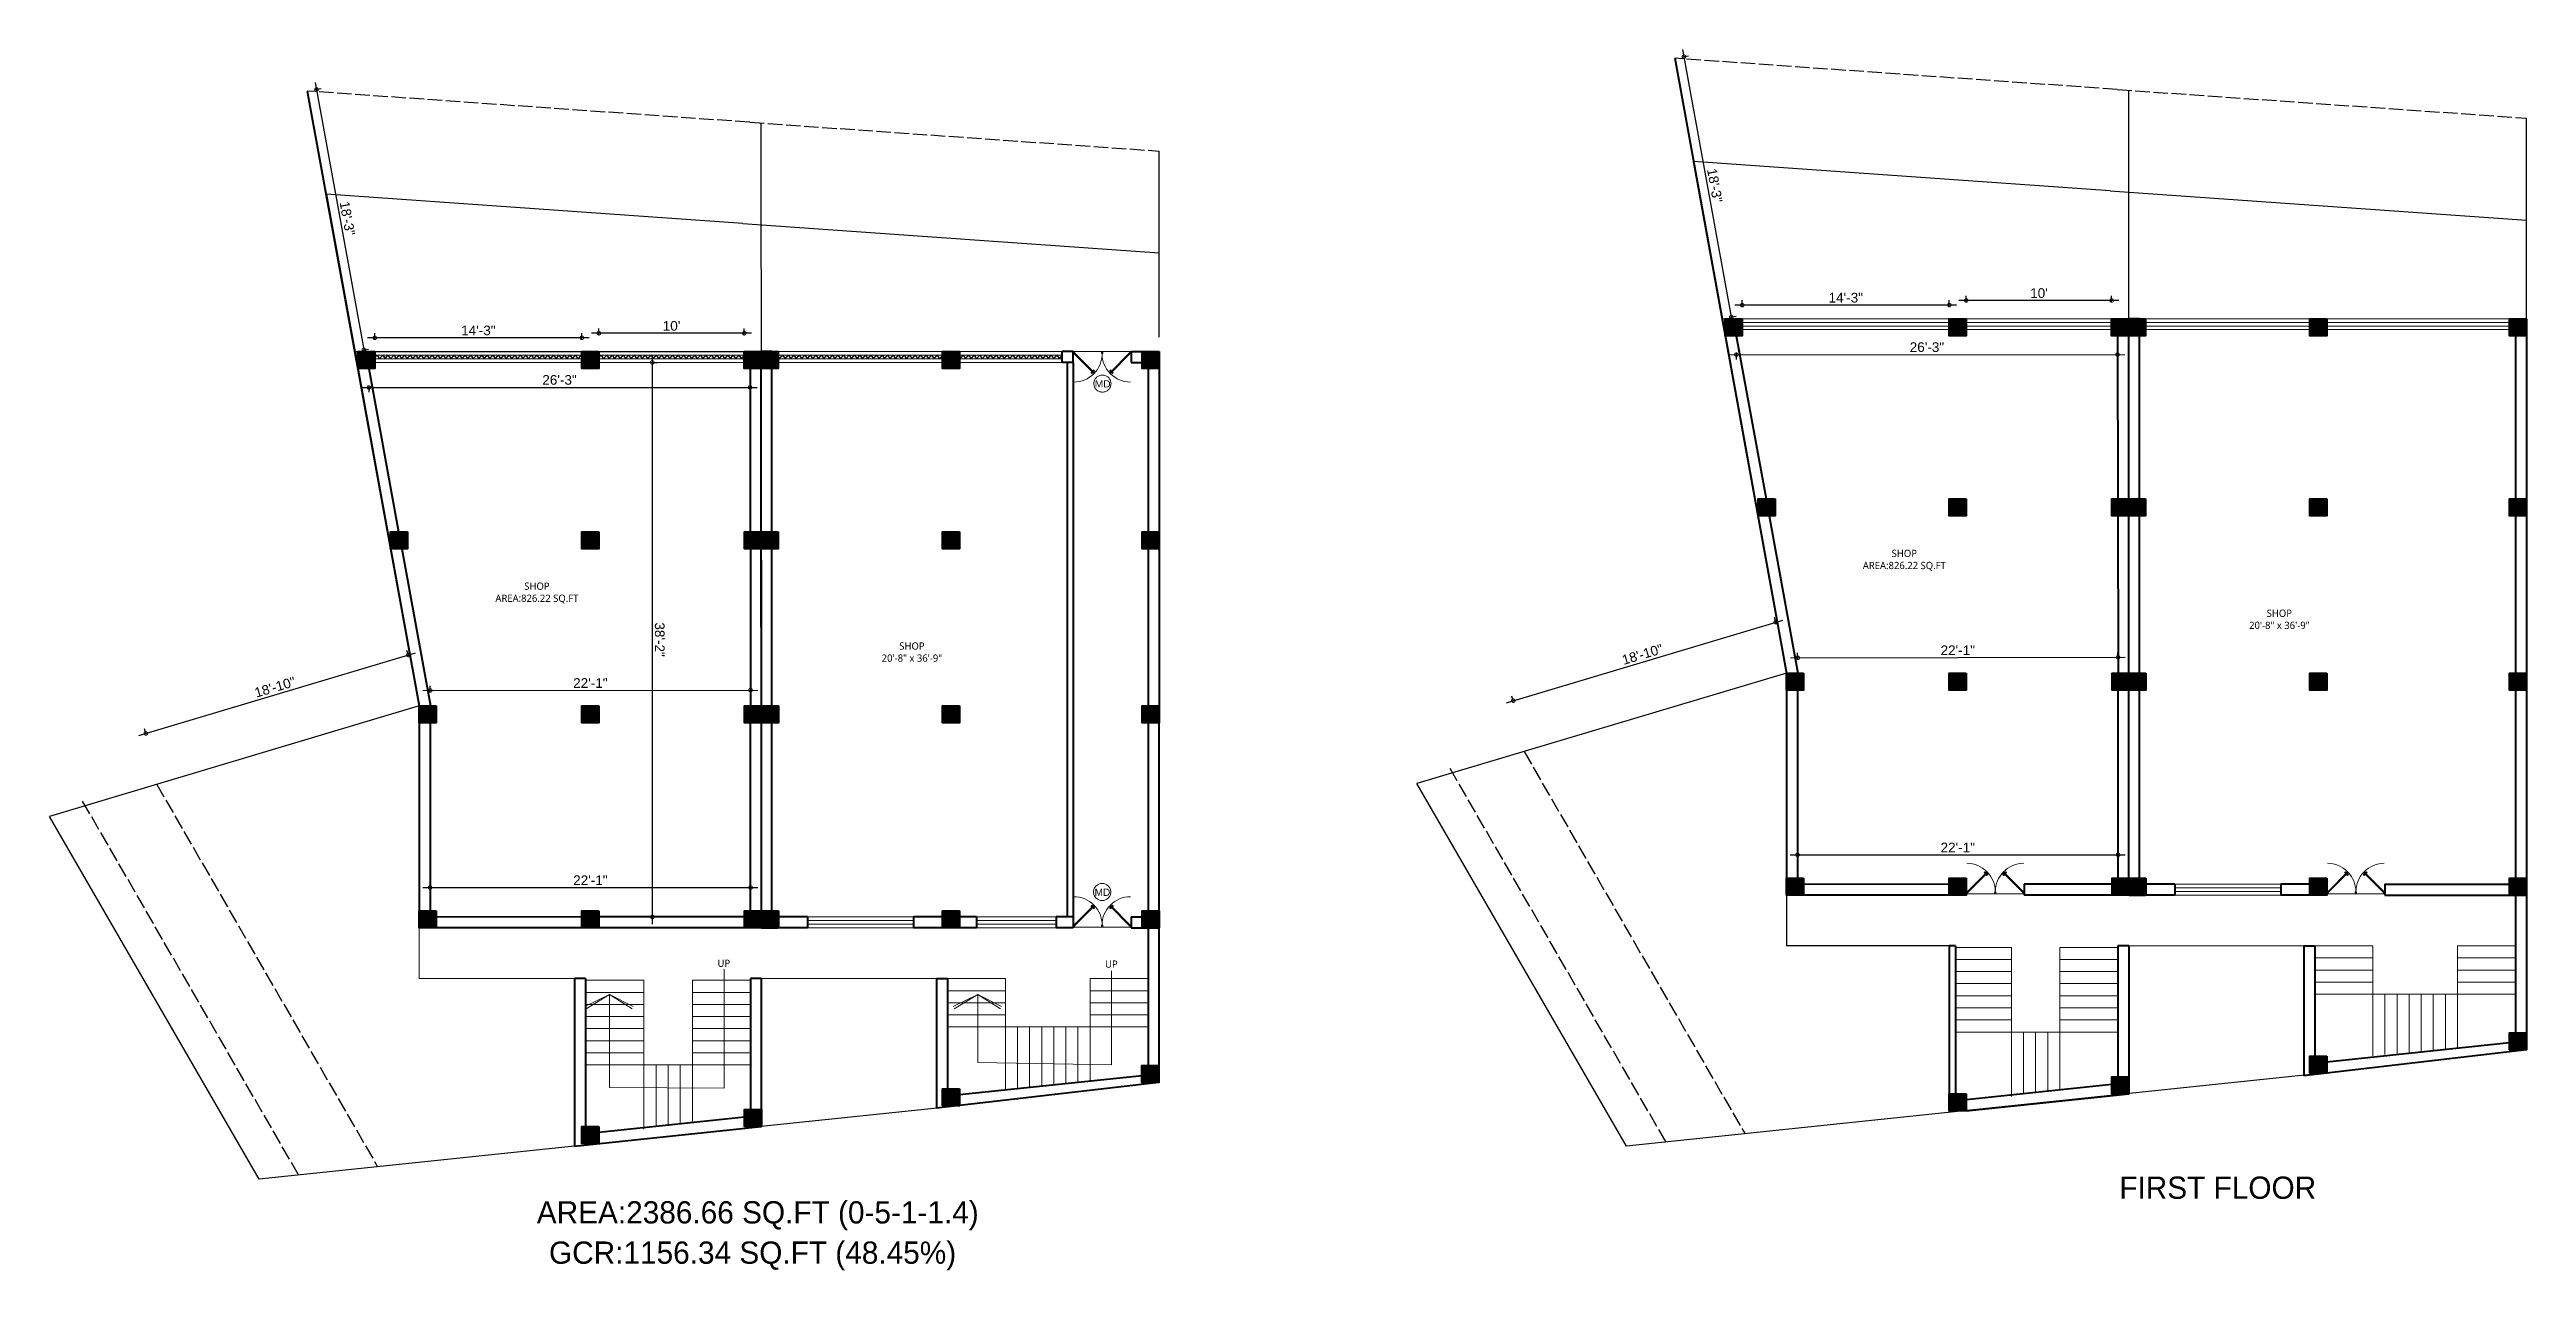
# Model space of a CAD drawing. Header units: inches. Extents: x -71 to 2682309, y -3332 to 801571.
# Drawn here: x 2647552 to 2649600, y 795595 to 796604 of the extents above; entities that cross this region are included whole.
import ezdxf

# ---------------------------------------------------------------- set-up
doc = ezdxf.new("R2010")
doc.units = ezdxf.units.IN
doc.header["$MEASUREMENT"] = 0
doc.header["$PDMODE"] = 99
for name, pattern in [('ACAD_ISO02W100', [15, 12, -3]), ('ACAD_ISO10W100', [18, 12, -3, 0, -3]), ('SOLID', [0])]:
    doc.linetypes.add(name, pattern=pattern)
for name, color, linetype, lineweight in [('CONC. OUTLINE RA', 150, 'Continuous', 40), ('ele 4', 114, 'Continuous', 9), ('elev 2', 20, 'Continuous', 25), ('HATCH RA', 8, 'Continuous', 9), ('PUERTAS', 7, 'Continuous', 13), ('stair EA', 132, 'Continuous', 5), ('STAIR PLAN AND ELEV RA', 124, 'Continuous', 20), ('TEXT RA', 254, 'Continuous', 20), ('TEXTURE EA', 8, 'ACAD_ISO10W100', 9), ('wall EA', 24, 'Continuous', 40), ('WALL RA', 42, 'Continuous', 50), ('Win EA', 114, 'Continuous', 5)]:
    doc.layers.add(name, color=color, linetype=linetype, lineweight=lineweight)
for name, color, linetype in [('HACTH', 7, 'Continuous'), ('lettring', 7, 'Continuous'), ('S-DIM', 7, 'Continuous'), ('text EA', 7, 'Continuous')]:
    doc.layers.add(name, color=color, linetype=linetype)
doc.styles.add('EAPL', font='arial.ttf', dxfattribs={"height": 8})
doc.styles.add('RA 50 new', font='GOTHIC.TTF', dxfattribs={"height": 100})
doc.styles.get("Standard").update_dxf_attribs({"font": 'arial.ttf'})
doc.dimstyles.new('EA Copy of 1-8', dxfattribs={"dimtxt": 8, "dimasz": 6, "dimexe": 4, "dimexo": 6, "dimgap": 2, "dimtad": 1, "dimdec": 0, "dimzin": 0, "dimdsep": 46, "dimlunit": 3, "dimtxsty": 'EAPL', "dimblk": 'DOTSMALL', "dimcen": -0.09, "dimdle": 6, "dimclrd": 256, "dimclre": 256, "dimclrt": 256, "dimadec": 0, "dimazin": 0, "dimtfac": 8, "dimtdec": 0, "dimtix": 1, "dimtmove": 0, "dimatfit": 3, "dimldrblk": 'OPEN30', "dimfxl": 1, "dimfxlon": 1, "dimtolj": 1, "dimtzin": 0, "dimlwd": -1, "dimlwe": -1, "dimarcsym": 0})

msp = doc.modelspace()

# ---------------------------------------------------------------- texts
at = {"layer": 'text EA', "char_height": 6, "attachment_point": 2}
for s, insert, width in [('MD', (2648422.6, 796330.7), 11.17), ('{\\fTrebuchet MS|b0|i0|c0|p34;SHOP\\PAREA:826.22 SQ.FT}', (2649085.3, 796190.5), 87.916), ('{\\fTrebuchet MS|b0|i0|c0|p34;SHOP\\PAREA:826.22 SQ.FT}', (2647954.9, 796163.4), 87.916), ('{\\fTrebuchet MS|b0|i0|c0|p34;SHOP\\P20\'-8" x 36\'-9"}', (2649395.3, 796141), 87.916), ('{\\fTrebuchet MS|b0|i0|c0|p34;SHOP\\P20\'-8" x 36\'-9"}', (2648264.9, 796113.9), 87.916), ('MD', (2648422.4, 795910.3), 11.17), ('{\\fTrebuchet MS|b0|i0|c0|p34;UP}', (2648109.4, 795851.6), 68.293), ('{\\fTrebuchet MS|b0|i0|c0|p34;UP}', (2648429.8, 795850.9), 68.293)]:
    msp.add_mtext(s, dxfattribs=dict(at, insert=insert, width=width))
at = {"layer": 'TEXT RA', "char_height": 18.41, "attachment_point": 1, "style": 'RA 50 new'}
for s, width, insert in [('FIRST FLOOR ', 347.778, (2649263, 795672.2)), ('AREA:2386.66 SQ.FT (0-5-1-1.4)', 372.503, (2647954.8, 795651.8)), ('GCR:1156.34 SQ.FT (48.45%)', 347.778, (2647964.9, 795618.5))]:
    msp.add_mtext_dynamic_manual_height_columns(s, width=width, gutter_width=0.523, heights=[0], dxfattribs=dict(at, insert=insert))

# ---------------------------------------------------------------- blocks, each defined once
blk = doc.blocks.new('COLUMN')
at = {"layer": 'HACTH', "lineweight": 30, "transparency": 33554541}
h = blk.add_hatch(color=256, dxfattribs=at)
h.dxf.hatch_style = 1
h.paths.add_polyline_path([(2659104.2, 784576.4), (2659090.2, 784576.4), (2659090.2, 784562.4), (2659104.2, 784562.4)])
at = {"layer": 'CONC. OUTLINE RA'}
blk.add_lwpolyline([(2659090.2, 784576.4), (2659104.2, 784576.4), (2659104.2, 784562.4), (2659090.2, 784562.4)], close=True, dxfattribs=at)
blk = doc.blocks.new('3ft')
at = {"layer": 'PUERTAS', "color": 6}
for p, q in [((0, 2.4), (0, 0)), ((0.7, 2.4), (0, 2.4)), ((1.6, 0), (0, 0)), ((0.7, 1.5), (0.7, 2.4)), ((0.8, 1.5), (0.7, 1.5)), ((0.8, 1.5), (0.8, 2.4)), ((0.8, 1.2), (0.8, 1.5)), ((1.6, 1.2), (0.8, 1.2)), ((1.6, 1.8), (0.9, 2.5)), ((1, 2.5), (25.2, 26.7)), ((1.6, 1.9), (1, 2.5)), ((1.6, 1.9), (1.6, 1.8)), ((1.8, 1.6), (1.6, 1.8)), ((1.6, 0), (1.6, 1.2)), ((26, 25.9), (1.8, 1.6)), ((26, 25.9), (25.2, 26.7)), ((34.4, 0), (34.4, 1.2)), ((34.4, 1.2), (35.2, 1.2)), ((34.4, 0), (36, 0)), ((35.2, 1.2), (35.2, 2.4)), ((35.2, 2.4), (36, 2.4)), ((36, 0), (36, 2.4))]:
    blk.add_line(p, q, dxfattribs=at)
at = {"layer": 'PUERTAS', "color": 8}
for p, q in [((0, 0), (36, 0)), ((22.6, 24.9), (21.6, 25.7)), ((22.6, 25), (21.7, 25.7)), ((22.7, 25.1), (21.8, 25.9)), ((22.1, 26.3), (22, 26.1)), ((22.9, 25.2), (22, 26.1)), ((22.1, 26.3), (22.3, 26.4)), ((22.3, 26.4), (22.3, 26.4)), ((23.2, 25.5), (22.3, 26.4)), ((23.3, 25.7), (22.5, 26.6)), ((23.5, 25.8), (22.7, 26.8)), ((23.4, 25.8), (22.7, 26.7)), ((22.7, 24.3), (23, 24.8)), ((23, 25), (22.8, 25.1)), ((23, 25), (22.9, 25.2)), ((23, 25), (22.9, 25.1)), ((22.9, 24.5), (23.1, 24.9)), ((23.1, 25.1), (23, 25.2)), ((23.1, 24.8), (23.2, 25)), ((23.3, 25.3), (23.2, 25.4)), ((23.4, 25.4), (23.3, 25.6)), ((23.4, 25.4), (23.3, 25.5)), ((23.4, 25.4), (23.3, 25.5)), ((23.3, 24.9), (23.3, 25.1)), ((23.5, 25.1), (23.3, 25.1)), ((23.6, 25.3), (23.4, 25.2)), ((23.9, 25.5), (23.5, 25.3)), ((24.1, 25.7), (23.6, 25.4)), ((23.6, 23.4), (24.1, 23.7)), ((23.8, 23.6), (24.2, 23.8)), ((24.1, 23.8), (24.3, 23.9)), ((24.2, 24), (24.4, 24)), ((24.2, 23.3), (25, 22.3)), ((24.3, 23.7), (24.4, 23.6)), ((24.3, 23.7), (24.5, 23.6)), ((24.3, 23.6), (24.4, 23.5)), ((24.3, 23.3), (25.1, 22.4)), ((24.4, 24.2), (24.4, 24)), ((24.4, 23.8), (24.5, 23.7)), ((24.4, 23.4), (25.2, 22.5)), ((24.6, 24.3), (24.5, 24.1)), ((24.5, 23.6), (25.4, 22.7)), ((24.8, 24.6), (24.6, 24.2)), ((24.6, 24), (24.7, 23.9)), ((25, 24.8), (24.7, 24.3)), ((24.7, 24.1), (24.8, 23.9)), ((24.7, 24.1), (24.8, 24)), ((24.8, 24.1), (24.9, 24)), ((24.8, 23.8), (25.7, 23)), ((25, 24), (25.9, 23.2)), ((25.1, 24.2), (26.1, 23.4)), ((25.1, 24.1), (26, 23.3)), ((25.6, 22.8), (25.4, 22.7)), ((25.6, 22.8), (25.7, 23)), ((25.7, 23), (25.7, 23))]:
    blk.add_line(p, q, dxfattribs=at)
at = {"layer": 'PUERTAS', "color": 1}
for p, q in [((21.7, 25.8), (22.1, 26.3)), ((21.7, 25.7), (22.2, 26.2)), ((21.7, 25.8), (21.7, 25.8)), ((22.5, 25), (21.7, 25.6)), ((22.6, 26.7), (22.1, 26.3)), ((22.7, 26.7), (22.2, 26.2)), ((22.6, 26.7), (22.6, 26.7)), ((22.6, 25), (23, 25.4)), ((22.6, 24.3), (22.9, 24.7)), ((22.6, 24.1), (22.6, 24.1)), ((22.7, 25.1), (22.7, 25.1)), ((23.4, 25.9), (22.8, 26.7)), ((22.8, 25.1), (23.1, 25.3)), ((22.9, 25), (22.8, 25.1)), ((22.9, 24.9), (23.2, 25.2)), ((22.9, 24.8), (22.9, 24.8)), ((22.9, 24.7), (22.9, 24.7)), ((23.4, 25.8), (23, 25.4)), ((23.3, 25.6), (23.1, 25.3)), ((23.5, 25.5), (23.2, 25.2)), ((23.3, 25.7), (23.3, 25.7)), ((23.4, 25.5), (23.3, 25.6)), ((23.4, 23.3), (23.4, 23.3)), ((23.6, 25.5), (23.6, 25.5)), ((23.6, 23.3), (24, 23.6)), ((24.1, 25.8), (23.7, 25.5)), ((23.7, 25.5), (23.7, 25.5)), ((24, 23.6), (24, 23.6)), ((24.1, 23.6), (24.1, 23.6)), ((24.3, 25.8), (24.3, 25.8)), ((24.3, 23.6), (24.5, 23.9)), ((24.3, 23.3), (24.7, 23.7)), ((24.3, 23.6), (24.4, 23.5)), ((24.3, 23.2), (24.9, 22.4)), ((24.4, 23.5), (24.6, 23.8)), ((24.4, 23.4), (24.4, 23.4)), ((24.8, 24.1), (24.5, 23.9)), ((24.9, 24), (24.6, 23.8)), ((25.1, 24.1), (24.7, 23.7)), ((25.1, 24.8), (24.8, 24.4)), ((24.8, 24.4), (24.8, 24.4)), ((24.8, 24.3), (24.8, 24.3)), ((24.8, 24.1), (24.9, 24)), ((25, 24), (25, 24)), ((25, 22.4), (25.5, 22.9)), ((25.1, 25), (25.1, 25)), ((25.1, 22.4), (25.6, 22.8)), ((25.1, 22.4), (25.1, 22.4)), ((25.2, 24.1), (26, 23.5)), ((26, 23.4), (25.5, 22.9)), ((26, 23.3), (25.6, 22.8)), ((26, 23.3), (26, 23.3))]:
    blk.add_line(p, q, dxfattribs=at)
at = {"layer": 'PUERTAS', "color": 2}
for p, q in [((22, 26.1), (22, 26.1)), ((25.4, 22.7), (25.4, 22.7))]:
    blk.add_line(p, q, dxfattribs=at)
at = {"layer": 'PUERTAS', "color": 6}
for radius in [0.155, 0.0752]:
    blk.add_circle((0.8, 2.6), radius, dxfattribs=at)
blk.add_arc((0.8, 2.6), 34.4, 359.7285, 90.0333, dxfattribs=at)
at = {"layer": 'PUERTAS', "color": 1}
for centre, start, end in [((22.5, 25), 231.0764, 315), ((22.7, 24.2), 135, 225), ((22.7, 26.7), 38.9236, 135), ((22.8, 25.1), 225, 315), ((23, 24.9), 135, 219.7428), ((22.9, 24.8), 315, 39.7428), ((23.3, 25.6), 315, 45), ((23.4, 25.9), 315, 38.9236), ((23.5, 23.4), 225, 315), ((23.5, 25.4), 50.2572, 135), ((23.6, 25.5), 230.2572, 315), ((24.1, 23.6), 50.2572, 135), ((24.2, 25.7), 45, 135), ((24.2, 23.7), 230.2572, 315), ((24.3, 23.2), 135, 218.9236), ((24.4, 23.5), 135, 225), ((24.8, 24.3), 135, 219.7428), ((24.7, 24.2), 315, 39.7428), ((24.9, 24), 45, 135), ((25, 22.4), 218.9236, 315), ((25, 24.9), 315, 45), ((25.2, 24.1), 51.0764, 135), ((26, 23.4), 315, 51.0764)]:
    blk.add_arc(centre, 0.08, start, end, dxfattribs=at)
blk = doc.blocks.new('*U327')
at = {"color": 3, "xscale": -1}
blk.add_blockref('3ft', (42, 0), dxfattribs=at)
blk = doc.blocks.new('_DotSmall')
at = {"color": 0, "linetype": 'ByBlock', "const_width": 0.5}
blk.add_lwpolyline([(-0.0625, 0, 1), (0.0625, 0, 1)], format="xyb", close=True, dxfattribs=at)
blk = doc.blocks.new('*D692')
at = {"layer": 'Defpoints', "color": 0, "transparency": 16777216}
for p in [(2647848.6, 796103.5), (2647857.6, 796073.4), (2647640.6, 796008.5)]:
    blk.add_point(p, dxfattribs=at)
at = {"layer": 'lettring', "transparency": 16777216}
for p, q in [((2647848.9, 796102.5), (2647847.5, 796107.3)), ((2647625.9, 796036.8), (2647854.4, 796105.2)), ((2647631.9, 796037.6), (2647630.5, 796042.4))]:
    blk.add_line(p, q, dxfattribs=at)
at = {"layer": 'lettring', "transparency": 16777216, "xscale": 6, "yscale": 6, "zscale": 6}
for p, rotation in [((2647848.6, 796103.5), 16.65869540198809), ((2647631.6, 796038.6), 196.6586954019881)]:
    blk.add_blockref('_DotSmall', p, dxfattribs=dict(at, rotation=rotation))
at = {"layer": 'lettring', "transparency": 16777216, "insert": (2647738.4, 796076.9), "char_height": 8, "attachment_point": 5, "rotation": 16.6587, "style": 'EAPL'}
blk.add_mtext('\\A1;18\'-10"', dxfattribs=at)
blk = doc.blocks.new('_Open30')
at = {"color": 0, "linetype": 'ByBlock', "lineweight": -2}
for p, q in [((-1, 0.27), (0, 0)), ((0, 0), (-1, -0.27)), ((0, 0), (-1, 0))]:
    blk.add_line(p, q, dxfattribs=at)
blk = doc.blocks.new('*D690')
at = {"layer": 'Defpoints', "color": 0, "transparency": 16777216}
for p in [(2648006.1, 796369.5), (2648006.1, 796354.4), (2648126.3, 796354.4)]:
    blk.add_point(p, dxfattribs=at)
at = {"layer": 'lettring', "transparency": 16777216}
for p, q in [((2648006.1, 796368.5), (2648006.1, 796373.5)), ((2648126.3, 796368.5), (2648126.3, 796373.5)), ((2648132.3, 796369.5), (2648000.1, 796369.5))]:
    blk.add_line(p, q, dxfattribs=at)
at = {"layer": 'lettring', "transparency": 16777216, "xscale": 6, "yscale": 6, "zscale": 6}
for p, rotation in [((2648006.1, 796369.5), 180.0035266557146), ((2648126.3, 796369.5), 0.003526655714578552)]:
    blk.add_blockref('_DotSmall', p, dxfattribs=dict(at, rotation=rotation))
at = {"layer": 'lettring', "transparency": 16777216, "insert": (2648066.2, 796375.6), "char_height": 8, "attachment_point": 5, "rotation": 0.0035, "style": 'EAPL'}
blk.add_mtext("\\A1;10'", dxfattribs=at)
blk = doc.blocks.new('*D691')
at = {"transparency": 16777216}
for p, q in [((2647998.1, 796365.7), (2647814.9, 796365.7)), ((2647820.9, 796364.7), (2647820.9, 796369.7)), ((2647992.1, 796364.7), (2647992.1, 796369.7))]:
    blk.add_line(p, q, dxfattribs=at)
at = {"layer": 'Defpoints', "color": 0, "transparency": 16777216}
for p in [(2647820.9, 796365.7), (2647820.9, 796354.4), (2647992.1, 796354.4)]:
    blk.add_point(p, dxfattribs=at)
at = {"transparency": 16777216, "xscale": 6, "yscale": 6, "zscale": 6}
for p, rotation in [((2647820.9, 796365.7), 179.9978990133593), ((2647992.1, 796365.7), 359.9978990133593)]:
    blk.add_blockref('_DotSmall', p, dxfattribs=dict(at, rotation=rotation))
at = {"lineweight": 30, "transparency": 16777216, "insert": (2647906.5, 796371.8), "char_height": 8, "attachment_point": 5, "rotation": 359.9979, "style": 'EAPL'}
blk.add_mtext('\\A1;14\'-3"', dxfattribs=at)
blk = doc.blocks.new('*D693')
at = {"layer": 'Defpoints', "color": 0, "transparency": 16777216}
for p in [(2647765.1, 796569.8), (2647804.3, 796354.4), (2647811.8, 796355.8)]:
    blk.add_point(p, dxfattribs=at)
at = {"layer": 'S-DIM', "transparency": 16777216}
for p, q in [((2647771.6, 796577), (2647812.9, 796349.9)), ((2647771.7, 796571), (2647776.6, 796571.9)), ((2647810.8, 796355.6), (2647815.8, 796356.5))]:
    blk.add_line(p, q, dxfattribs=at)
at = {"layer": 'S-DIM', "transparency": 16777216, "xscale": 6, "yscale": 6, "zscale": 6}
for p, rotation in [((2647772.7, 796571.1), 100.3105406463716), ((2647811.8, 796355.8), 280.3105406463716)]:
    blk.add_blockref('_DotSmall', p, dxfattribs=dict(at, rotation=rotation))
at = {"layer": 'S-DIM', "transparency": 16777216, "insert": (2647798.2, 796464.5), "char_height": 8, "attachment_point": 5, "rotation": 280.3105, "style": 'EAPL'}
blk.add_mtext('\\A1;18\'-3"', dxfattribs=at)
blk = doc.blocks.new('*D694')
at = {"layer": 'Defpoints', "color": 0, "transparency": 16777216}
for p in [(2648131.5, 796074.5), (2647866.8, 796061.4), (2648131.6, 796061.8)]:
    blk.add_point(p, dxfattribs=at)
at = {"layer": 'S-DIM', "transparency": 16777216}
for p, q in [((2647860.7, 796074.1), (2648137.5, 796074.5)), ((2647866.7, 796073.1), (2647866.7, 796078.1)), ((2648131.5, 796073.5), (2648131.5, 796078.5))]:
    blk.add_line(p, q, dxfattribs=at)
at = {"layer": 'S-DIM', "transparency": 16777216, "xscale": 6, "yscale": 6, "zscale": 6}
for p, rotation in [((2647866.7, 796074.1), 180.09063635246), ((2648131.5, 796074.5), 0.090636352459989)]:
    blk.add_blockref('_DotSmall', p, dxfattribs=dict(at, rotation=rotation))
at = {"layer": 'S-DIM', "transparency": 16777216, "insert": (2647999.1, 796080.3), "char_height": 8, "attachment_point": 5, "rotation": 0.0906, "style": 'EAPL'}
blk.add_mtext('\\A1;22\'-1"', dxfattribs=at)
blk = doc.blocks.new('*D695')
at = {"layer": 'Defpoints', "color": 0, "transparency": 16777216}
for p in [(2647816, 796340.3), (2648131.1, 796340.4), (2648131.1, 796324.8)]:
    blk.add_point(p, dxfattribs=at)
at = {"layer": 'S-DIM', "transparency": 16777216}
for p, q in [((2647810, 796324.7), (2648137.1, 796324.8)), ((2647816, 796325.7), (2647816, 796320.7)), ((2648131.1, 796325.8), (2648131.1, 796320.8))]:
    blk.add_line(p, q, dxfattribs=at)
at = {"layer": 'S-DIM', "transparency": 16777216, "xscale": 6, "yscale": 6, "zscale": 6}
for p, rotation in [((2647816, 796324.7), 180.0229430223252), ((2648131.1, 796324.8), 0.02294302232514754)]:
    blk.add_blockref('_DotSmall', p, dxfattribs=dict(at, rotation=rotation))
at = {"layer": 'S-DIM', "transparency": 16777216, "insert": (2647973.6, 796330.9), "char_height": 8, "attachment_point": 5, "rotation": 0.0229, "style": 'EAPL'}
blk.add_mtext('\\A1;26\'-3"', dxfattribs=at)
blk = doc.blocks.new('*D689')
at = {"layer": 'Defpoints', "color": 0, "transparency": 16777216}
for p in [(2648131.6, 795911.2), (2647866.6, 795891.9), (2648131.6, 795891.9)]:
    blk.add_point(p, dxfattribs=at)
at = {"layer": 'S-DIM', "transparency": 16777216}
for p, q in [((2647860.6, 795911.2), (2648137.6, 795911.2)), ((2647866.6, 795910.2), (2647866.6, 795915.2)), ((2648131.6, 795910.2), (2648131.6, 795915.2))]:
    blk.add_line(p, q, dxfattribs=at)
at = {"layer": 'S-DIM', "transparency": 16777216, "xscale": 6, "yscale": 6, "zscale": 6, "rotation": 180}
blk.add_blockref('_DotSmall', (2647866.6, 795911.2), dxfattribs=at)
at = {"layer": 'S-DIM', "transparency": 16777216, "xscale": 6, "yscale": 6, "zscale": 6}
blk.add_blockref('_DotSmall', (2648131.6, 795911.2), dxfattribs=at)
at = {"layer": 'S-DIM', "transparency": 16777216, "insert": (2647999.1, 795917.2), "char_height": 8, "attachment_point": 5, "style": 'EAPL'}
blk.add_mtext('\\A1;22\'-1"', dxfattribs=at)
blk = doc.blocks.new('*D696')
at = {"layer": 'Defpoints', "color": 0, "transparency": 16777216}
for p in [(2648006.1, 796345.4), (2648006.1, 795886.9), (2648050.3, 795886.9)]:
    blk.add_point(p, dxfattribs=at)
at = {"layer": 'S-DIM', "transparency": 16777216}
for p, q in [((2648049.3, 796345.4), (2648054.3, 796345.4)), ((2648050.3, 796351.4), (2648050.3, 795880.9)), ((2648049.3, 795886.9), (2648054.3, 795886.9))]:
    blk.add_line(p, q, dxfattribs=at)
at = {"layer": 'S-DIM', "transparency": 16777216, "xscale": 6, "yscale": 6, "zscale": 6}
for p, rotation in [((2648050.3, 796345.4), 90.00139359748304), ((2648050.3, 795886.9), 270.0013935974831)]:
    blk.add_blockref('_DotSmall', p, dxfattribs=dict(at, rotation=rotation))
at = {"layer": 'S-DIM', "transparency": 16777216, "insert": (2648056.4, 796116.2), "char_height": 8, "attachment_point": 5, "rotation": 270.0014, "style": 'EAPL'}
blk.add_mtext('\\A1;38\'-2"', dxfattribs=at)
blk = doc.blocks.new('*D700')
at = {"layer": 'Defpoints', "color": 0, "transparency": 16777216}
for p in [(2648979, 796130.6), (2648988, 796100.5), (2648771, 796035.6)]:
    blk.add_point(p, dxfattribs=at)
at = {"layer": 'lettring', "transparency": 16777216}
for p, q in [((2648756.3, 796063.9), (2648984.8, 796132.3)), ((2648979.3, 796129.6), (2648977.9, 796134.4)), ((2648762.3, 796064.7), (2648760.9, 796069.5))]:
    blk.add_line(p, q, dxfattribs=at)
at = {"layer": 'lettring', "transparency": 16777216, "xscale": 6, "yscale": 6, "zscale": 6}
for p, rotation in [((2648979, 796130.6), 16.65869540198809), ((2648762, 796065.7), 196.6586954019881)]:
    blk.add_blockref('_DotSmall', p, dxfattribs=dict(at, rotation=rotation))
at = {"layer": 'lettring', "transparency": 16777216, "insert": (2648868.8, 796104), "char_height": 8, "attachment_point": 5, "rotation": 16.6587, "style": 'EAPL'}
blk.add_mtext('\\A1;18\'-10"', dxfattribs=at)
blk = doc.blocks.new('*D698')
at = {"layer": 'Defpoints', "color": 0, "transparency": 16777216}
for p in [(2649136.5, 796396.6), (2649136.5, 796381.5), (2649256.7, 796381.5)]:
    blk.add_point(p, dxfattribs=at)
at = {"layer": 'lettring', "transparency": 16777216}
for p, q in [((2649262.7, 796396.6), (2649130.5, 796396.6)), ((2649136.5, 796395.6), (2649136.5, 796400.6)), ((2649256.7, 796395.6), (2649256.7, 796400.6))]:
    blk.add_line(p, q, dxfattribs=at)
at = {"layer": 'lettring', "transparency": 16777216, "xscale": 6, "yscale": 6, "zscale": 6}
for p, rotation in [((2649136.5, 796396.6), 180.0035266557146), ((2649256.7, 796396.6), 0.003526655714578552)]:
    blk.add_blockref('_DotSmall', p, dxfattribs=dict(at, rotation=rotation))
at = {"layer": 'lettring', "transparency": 16777216, "insert": (2649196.6, 796402.7), "char_height": 8, "attachment_point": 5, "rotation": 0.0035, "style": 'EAPL'}
blk.add_mtext("\\A1;10'", dxfattribs=at)
blk = doc.blocks.new('*D699')
at = {"transparency": 16777216}
for p, q in [((2648951.3, 796391.8), (2648951.3, 796396.8)), ((2649122.5, 796391.8), (2649122.5, 796396.8)), ((2649128.5, 796392.8), (2648945.3, 796392.8))]:
    blk.add_line(p, q, dxfattribs=at)
at = {"layer": 'Defpoints', "color": 0, "transparency": 16777216}
for p in [(2648951.3, 796392.8), (2648951.3, 796381.5), (2649122.5, 796381.5)]:
    blk.add_point(p, dxfattribs=at)
at = {"transparency": 16777216, "xscale": 6, "yscale": 6, "zscale": 6}
for p, rotation in [((2648951.3, 796392.8), 179.9978990133593), ((2649122.5, 796392.8), 359.9978990133593)]:
    blk.add_blockref('_DotSmall', p, dxfattribs=dict(at, rotation=rotation))
at = {"lineweight": 30, "transparency": 16777216, "insert": (2649036.9, 796398.9), "char_height": 8, "attachment_point": 5, "rotation": 359.9979, "style": 'EAPL'}
blk.add_mtext('\\A1;14\'-3"', dxfattribs=at)
blk = doc.blocks.new('*D701')
at = {"layer": 'Defpoints', "color": 0, "transparency": 16777216}
for p in [(2648895.5, 796596.9), (2648934.7, 796381.5), (2648942.2, 796382.9)]:
    blk.add_point(p, dxfattribs=at)
at = {"layer": 'S-DIM', "transparency": 16777216}
for p, q in [((2648902, 796604.1), (2648943.3, 796377)), ((2648902.1, 796598.1), (2648907, 796599)), ((2648941.3, 796382.7), (2648946.2, 796383.6))]:
    blk.add_line(p, q, dxfattribs=at)
at = {"layer": 'S-DIM', "transparency": 16777216, "xscale": 6, "yscale": 6, "zscale": 6}
for p, rotation in [((2648903.1, 796598.2), 100.3105406463716), ((2648942.2, 796382.9), 280.3105406463716)]:
    blk.add_blockref('_DotSmall', p, dxfattribs=dict(at, rotation=rotation))
at = {"layer": 'S-DIM', "transparency": 16777216, "insert": (2648928.6, 796491.7), "char_height": 8, "attachment_point": 5, "rotation": 280.3105, "style": 'EAPL'}
blk.add_mtext('\\A1;18\'-3"', dxfattribs=at)
blk = doc.blocks.new('*D702')
at = {"layer": 'Defpoints', "color": 0, "transparency": 16777216}
for p in [(2648997.2, 796088.5), (2649262, 796101.6), (2649262, 796088.9)]:
    blk.add_point(p, dxfattribs=at)
at = {"layer": 'S-DIM', "transparency": 16777216}
for p, q in [((2648991.2, 796101.2), (2649268, 796101.6)), ((2648997.2, 796100.2), (2648997.1, 796105.2)), ((2649262, 796100.6), (2649261.9, 796105.6))]:
    blk.add_line(p, q, dxfattribs=at)
at = {"layer": 'S-DIM', "transparency": 16777216, "xscale": 6, "yscale": 6, "zscale": 6}
for p, rotation in [((2648997.2, 796101.2), 180.09063635246), ((2649262, 796101.6), 0.090636352459989)]:
    blk.add_blockref('_DotSmall', p, dxfattribs=dict(at, rotation=rotation))
at = {"layer": 'S-DIM', "transparency": 16777216, "insert": (2649129.5, 796107.4), "char_height": 8, "attachment_point": 5, "rotation": 0.0906, "style": 'EAPL'}
blk.add_mtext('\\A1;22\'-1"', dxfattribs=at)
blk = doc.blocks.new('*D703')
at = {"layer": 'Defpoints', "color": 0, "transparency": 16777216}
for p in [(2648946.4, 796367.4), (2649261.5, 796367.5), (2649261.5, 796351.9)]:
    blk.add_point(p, dxfattribs=at)
at = {"layer": 'S-DIM', "transparency": 16777216}
for p, q in [((2648946.4, 796352.8), (2648946.4, 796347.8)), ((2649261.5, 796352.9), (2649261.5, 796347.9)), ((2648940.4, 796351.8), (2649267.5, 796351.9))]:
    blk.add_line(p, q, dxfattribs=at)
at = {"layer": 'S-DIM', "transparency": 16777216, "xscale": 6, "yscale": 6, "zscale": 6}
for p, rotation in [((2648946.4, 796351.8), 180.0229430223252), ((2649261.5, 796351.9), 0.02294302232514754)]:
    blk.add_blockref('_DotSmall', p, dxfattribs=dict(at, rotation=rotation))
at = {"layer": 'S-DIM', "transparency": 16777216, "insert": (2649104, 796358), "char_height": 8, "attachment_point": 5, "rotation": 0.0229, "style": 'EAPL'}
blk.add_mtext('\\A1;26\'-3"', dxfattribs=at)
blk = doc.blocks.new('*D697')
at = {"layer": 'Defpoints', "color": 0, "transparency": 16777216}
for p in [(2649262, 795938.3), (2648997, 795919), (2649262, 795919)]:
    blk.add_point(p, dxfattribs=at)
at = {"layer": 'S-DIM', "transparency": 16777216}
for p, q in [((2648991, 795938.3), (2649268, 795938.3)), ((2648997, 795937.3), (2648997, 795942.3)), ((2649262, 795937.3), (2649262, 795942.3))]:
    blk.add_line(p, q, dxfattribs=at)
at = {"layer": 'S-DIM', "transparency": 16777216, "xscale": 6, "yscale": 6, "zscale": 6, "rotation": 180}
blk.add_blockref('_DotSmall', (2648997, 795938.3), dxfattribs=at)
at = {"layer": 'S-DIM', "transparency": 16777216, "xscale": 6, "yscale": 6, "zscale": 6}
blk.add_blockref('_DotSmall', (2649262, 795938.3), dxfattribs=at)
at = {"layer": 'S-DIM', "transparency": 16777216, "insert": (2649129.5, 795944.3), "char_height": 8, "attachment_point": 5, "style": 'EAPL'}
blk.add_mtext('\\A1;22\'-1"', dxfattribs=at)

# ---------------------------------------------------------------- dimensions: what is measured, and where the dimension line sits
at = {"color": 244, "lineweight": 30, "true_color": 0x991b1e}
for p1, p2, picture, middle in [((2649122.5, 796381.5), (2648951.3, 796381.5), '*D699', (2649036.9, 796398.9)), ((2647992.1, 796354.4), (2647820.9, 796354.4), '*D691', (2647906.5, 796371.8))]:
    dim = msp.add_aligned_dim(p1=p1, p2=p2, distance=-11.3, dimstyle='EA Copy of 1-8', dxfattribs=at)
    dim.commit()
    dim.dimension.update_dxf_attribs({"geometry": picture, "text_midpoint": middle})
at = {"layer": 'lettring'}
for p1, p2, distance, picture, middle in [((2649256.7, 796381.5), (2649136.5, 796381.5), -15.1, '*D698', (2649196.6, 796402.7)), ((2648126.3, 796354.4), (2648006.1, 796354.4), -15.1, '*D690', (2648066.2, 796375.6)), ((2648771, 796035.6), (2648988, 796100.5), 31.4, '*D700', (2648868.8, 796104)), ((2647640.6, 796008.5), (2647857.6, 796073.4), 31.4, '*D692', (2647738.4, 796076.9))]:
    dim = msp.add_aligned_dim(p1=p1, p2=p2, distance=distance, dimstyle='EA Copy of 1-8', dxfattribs=at)
    dim.commit()
    dim.dimension.update_dxf_attribs({"geometry": picture, "text_midpoint": middle})
at = {"layer": 'S-DIM'}
for p1, p2, distance, picture, middle in [((2648895.5, 796596.9), (2648934.7, 796381.5), 7.6, '*D701', (2648928.6, 796491.7)), ((2647765.1, 796569.8), (2647804.3, 796354.4), 7.6, '*D693', (2647798.2, 796464.5)), ((2648946.4, 796367.4), (2649261.5, 796367.5), -15.6, '*D703', (2649104, 796358)), ((2647816, 796340.3), (2648131.1, 796340.4), -15.6, '*D695', (2647973.6, 796330.9)), ((2648006.0568, 796345.3815), (2648006.0679, 795886.9171), 44.2676, '*D696', (2648056.4173, 796116.1505)), ((2648997.2, 796088.5), (2649262, 796088.9), 12.7, '*D702', (2649129.5, 796107.4)), ((2647866.8, 796061.4), (2648131.6, 796061.8), 12.7, '*D694', (2647999.1, 796080.3))]:
    dim = msp.add_aligned_dim(p1=p1, p2=p2, distance=distance, dimstyle='EA Copy of 1-8', dxfattribs=at)
    dim.commit()
    dim.dimension.update_dxf_attribs({"geometry": picture, "text_midpoint": middle})
for base, p1, p2, picture, middle in [((2649262, 795938.3), (2648997, 795919), (2649262, 795919), '*D697', (2649129.5, 795944.3)), ((2648131.6, 795911.2), (2647866.6, 795891.9), (2648131.6, 795891.9), '*D689', (2647999.1, 795917.2))]:
    dim = msp.add_linear_dim(base=base, p1=p1, p2=p2, dimstyle='EA Copy of 1-8', dxfattribs=at)
    dim.commit()
    dim.dimension.update_dxf_attribs({"geometry": picture, "text_midpoint": middle})

# ---------------------------------------------------------------- linework, layer by layer
at = {"linetype": 'ACAD_ISO02W100'}
for p, q in [((2649261.3, 796571.1), (2648895.5, 796596.9)), ((2648130.9, 796544), (2647765.1, 796569.8)), ((2649261.3, 796571.1), (2649599.6, 796547.4)), ((2648130.9, 796544), (2648469.2, 796520.2)), ((2648888.3, 795700.6), (2648708.4, 796012.1)), ((2648771, 796023.6), (2648953.6, 795707.4)), ((2647757.9, 795673.5), (2647578, 795985)), ((2647640.6, 795996.5), (2647823.2, 795680.3)), ((2649599.6, 795905), (2649585.6, 795905)), ((2648469.2, 795877.9), (2648455.2, 795877.9))]:
    msp.add_line(p, q, dxfattribs=at)
at = {"color": 244, "lineweight": 30, "true_color": 0x991b1e}
for p, q in [((2649270.5, 796570.5), (2649270.9, 796088.5)), ((2648140.1, 796543.4), (2648140.5, 796061.4)), ((2649599.6, 796381.5), (2649599.6, 796547.4)), ((2648469.2, 796366.4), (2648469.2, 796520.2)), ((2649255.4, 796487.4), (2648911.1, 796511.6)), ((2648125, 796460.2), (2647780.7, 796484.5)), ((2649255.4, 796487.4), (2649599.6, 796463.1)), ((2648125, 796460.2), (2648469.2, 796436)), ((2648943.9, 796381.5), (2648943.9, 796381.4)), ((2647813.5, 796354.4), (2647813.5, 796354.3)), ((2648988, 796088.5), (2648682.4, 795997.1)), ((2647857.6, 796061.4), (2647552, 795970)), ((2648855.6, 795697.2), (2648682.4, 795997.1)), ((2647725.2, 795670), (2647552, 795970))]:
    msp.add_line(p, q, dxfattribs=at)
at = {"layer": 'ele 4', "linetype": 'SOLID'}
for p, q in [((2649122.5, 796381.5), (2648934.7, 796381.5)), ((2649122.5, 796378.5), (2648951.3, 796378.5)), ((2648951.3, 796375.5), (2649122.5, 796375.5)), ((2649256.7, 796381.5), (2649136.5, 796381.5)), ((2649256.7, 796378.5), (2649136.5, 796378.5)), ((2649136.5, 796375.5), (2649256.7, 796375.5)), ((2649420.6, 796381.5), (2649284.7, 796381.5)), ((2649420.6, 796378.5), (2649284.7, 796378.5)), ((2649284.7, 796375.5), (2649420.6, 796375.5)), ((2649585.6, 796381.5), (2649434.6, 796381.5)), ((2649585.6, 796378.5), (2649434.6, 796378.5)), ((2649434.6, 796375.5), (2649585.6, 796375.5)), ((2647992.1, 796354.4), (2647804.3, 796354.4)), ((2648126.3, 796354.4), (2648006.1, 796354.4)), ((2648290.2, 796354.4), (2648154.3, 796354.4)), ((2648389.2, 796354.4), (2648304.2, 796354.4)), ((2648951.3, 796372.5), (2649122.5, 796372.5)), ((2649136.5, 796372.5), (2649256.7, 796372.5)), ((2649284.7, 796372.5), (2649420.6, 796372.5)), ((2649434.6, 796372.5), (2649585.6, 796372.5)), ((2647992.1, 796351.4), (2647820.9, 796351.4)), ((2647820.9, 796348.4), (2647992.1, 796348.4)), ((2647820.9, 796345.4), (2647992.1, 796345.4)), ((2648126.3, 796351.4), (2648006.1, 796351.4)), ((2648006.1, 796348.4), (2648126.3, 796348.4)), ((2648006.1, 796345.4), (2648126.3, 796345.4)), ((2648290.2, 796351.4), (2648154.3, 796351.4)), ((2648154.3, 796348.4), (2648290.2, 796348.4)), ((2648154.3, 796345.4), (2648290.2, 796345.4)), ((2648389.2, 796351.4), (2648304.2, 796351.4)), ((2648304.2, 796348.4), (2648389.2, 796348.4)), ((2648304.2, 796345.4), (2648389.2, 796345.4)), ((2649309, 795914), (2649396.6, 795914)), ((2649309, 795911), (2649396.6, 795911)), ((2649309, 795908), (2649396.6, 795908)), ((2649309, 795905), (2649396.6, 795905)), ((2648178.6, 795886.9), (2648266.2, 795886.9)), ((2648178.6, 795883.9), (2648266.2, 795883.9)), ((2648318.2, 795886.9), (2648384.2, 795886.9)), ((2648318.2, 795883.9), (2648384.2, 795883.9)), ((2648178.6, 795880.9), (2648266.2, 795880.9)), ((2648178.6, 795877.9), (2648266.2, 795877.9)), ((2648318.2, 795880.9), (2648384.2, 795880.9)), ((2648318.2, 795877.9), (2648384.2, 795877.9))]:
    msp.add_line(p, q, dxfattribs=at)
at = {"layer": 'elev 2'}
for p, q in [((2647820.9, 796349.1), (2647822.8, 796351.4)), ((2647822.8, 796351.4), (2647824.9, 796348.4)), ((2647824.9, 796348.4), (2647827.4, 796351.4)), ((2647827.4, 796351.4), (2647829.5, 796348.4)), ((2647829.5, 796348.4), (2647831.8, 796351.4)), ((2647831.8, 796351.4), (2647833.9, 796348.4)), ((2647833.9, 796348.4), (2647836.5, 796351.4)), ((2647836.5, 796351.4), (2647838.5, 796348.4)), ((2647838.5, 796348.4), (2647841.1, 796351.4)), ((2647841.1, 796351.4), (2647843.1, 796348.4)), ((2647843.1, 796348.4), (2647845.5, 796351.4)), ((2647845.5, 796351.4), (2647847.6, 796348.4)), ((2647847.6, 796348.4), (2647850.1, 796351.4)), ((2647850.1, 796351.4), (2647852.2, 796348.4)), ((2647852.2, 796348.4), (2647854.8, 796351.4)), ((2647854.8, 796351.4), (2647856.8, 796348.4)), ((2647856.8, 796348.4), (2647859.2, 796351.4)), ((2647859.2, 796351.4), (2647861.3, 796348.4)), ((2647861.3, 796348.4), (2647863.8, 796351.4)), ((2647863.8, 796351.4), (2647865.9, 796348.4)), ((2647865.9, 796348.4), (2647868.4, 796351.4)), ((2647868.4, 796351.4), (2647870.5, 796348.4)), ((2647870.5, 796348.4), (2647872.9, 796351.4)), ((2647872.9, 796351.4), (2647875, 796348.4)), ((2647875, 796348.4), (2647877.5, 796351.4)), ((2647875, 796348.4), (2647877.5, 796351.4)), ((2647877.5, 796351.4), (2647879.6, 796348.4)), ((2647879.6, 796348.4), (2647881.9, 796351.4)), ((2647881.9, 796351.4), (2647884, 796348.4)), ((2647884, 796348.4), (2647886.6, 796351.4)), ((2647886.6, 796351.4), (2647888.6, 796348.4)), ((2647888.6, 796348.4), (2647891.2, 796351.4)), ((2647891.2, 796351.4), (2647893.2, 796348.4)), ((2647893.2, 796348.4), (2647895.6, 796351.4)), ((2647895.6, 796351.4), (2647897.7, 796348.4)), ((2647897.7, 796348.4), (2647900.2, 796351.4)), ((2647900.2, 796351.4), (2647902.3, 796348.4)), ((2647902.3, 796348.4), (2647904.9, 796351.4)), ((2647904.9, 796351.4), (2647906.9, 796348.4)), ((2647906.9, 796348.4), (2647909.3, 796351.4)), ((2647909.3, 796351.4), (2647911.4, 796348.4)), ((2647911.4, 796348.4), (2647913.9, 796351.4)), ((2647913.9, 796351.4), (2647916, 796348.4)), ((2647916, 796348.4), (2647918.5, 796351.4)), ((2647918.5, 796351.4), (2647920.6, 796348.4)), ((2647920.6, 796348.4), (2647923, 796351.4)), ((2647923, 796351.4), (2647925, 796348.4)), ((2647925, 796348.4), (2647927.6, 796351.4)), ((2647925, 796348.4), (2647927.6, 796351.4)), ((2647927.6, 796351.4), (2647929.6, 796348.4)), ((2647929.6, 796348.4), (2647932, 796351.4)), ((2647932, 796351.4), (2647934.1, 796348.4)), ((2647934.1, 796348.4), (2647936.6, 796351.4)), ((2647936.6, 796351.4), (2647938.7, 796348.4)), ((2647938.7, 796348.4), (2647941.3, 796351.4)), ((2647941.3, 796351.4), (2647943.3, 796348.4)), ((2647943.3, 796348.4), (2647945.7, 796351.4)), ((2647945.7, 796351.4), (2647947.8, 796348.4)), ((2647947.8, 796348.4), (2647950.3, 796351.4)), ((2647950.3, 796351.4), (2647952.4, 796348.4)), ((2647952.4, 796348.4), (2647954.9, 796351.4)), ((2647954.9, 796351.4), (2647957, 796348.4)), ((2647957, 796348.4), (2647959.4, 796351.4)), ((2647959.4, 796351.4), (2647961.5, 796348.4)), ((2647961.5, 796348.4), (2647964, 796351.4)), ((2647964, 796351.4), (2647966.1, 796348.4)), ((2647966.1, 796348.4), (2647968.6, 796351.4)), ((2647968.6, 796351.4), (2647970.7, 796348.4)), ((2647970.7, 796348.4), (2647973.1, 796351.4)), ((2647973.1, 796351.4), (2647975.1, 796348.4)), ((2647975.1, 796348.4), (2647977.7, 796351.4)), ((2647975.1, 796348.4), (2647977.7, 796351.4)), ((2647977.7, 796351.4), (2647979.7, 796348.4)), ((2647979.7, 796348.4), (2647982.1, 796351.4)), ((2647982.1, 796351.4), (2647984.2, 796348.4)), ((2647984.2, 796348.4), (2647986.7, 796351.4)), ((2647986.7, 796351.4), (2647988.8, 796348.4)), ((2647988.8, 796348.4), (2647991.4, 796351.4)), ((2647991.4, 796351.4), (2647992.1, 796350.4)), ((2648006.1, 796349.1), (2648008, 796351.4)), ((2648008, 796351.4), (2648010, 796348.4)), ((2648010, 796348.4), (2648012.6, 796351.4)), ((2648012.6, 796351.4), (2648014.6, 796348.4)), ((2648014.6, 796348.4), (2648017, 796351.4)), ((2648017, 796351.4), (2648019.1, 796348.4)), ((2648019.1, 796348.4), (2648021.6, 796351.4)), ((2648021.6, 796351.4), (2648023.7, 796348.4)), ((2648023.7, 796348.4), (2648026.3, 796351.4)), ((2648026.3, 796351.4), (2648028.3, 796348.4)), ((2648028.3, 796348.4), (2648030.7, 796351.4)), ((2648030.7, 796351.4), (2648032.8, 796348.4)), ((2648032.8, 796348.4), (2648035.3, 796351.4)), ((2648035.3, 796351.4), (2648037.4, 796348.4)), ((2648037.4, 796348.4), (2648039.9, 796351.4)), ((2648039.9, 796351.4), (2648042, 796348.4)), ((2648042, 796348.4), (2648044.4, 796351.4)), ((2648044.4, 796351.4), (2648046.5, 796348.4)), ((2648046.5, 796348.4), (2648049, 796351.4)), ((2648049, 796351.4), (2648051.1, 796348.4)), ((2648051.1, 796348.4), (2648053.6, 796351.4)), ((2648053.6, 796351.4), (2648055.7, 796348.4)), ((2648055.7, 796348.4), (2648058, 796351.4)), ((2648058, 796351.4), (2648060.1, 796348.4)), ((2648060.1, 796348.4), (2648062.7, 796351.4)), ((2648060.1, 796348.4), (2648062.7, 796351.4)), ((2648062.7, 796351.4), (2648064.7, 796348.4)), ((2648064.7, 796348.4), (2648067.1, 796351.4)), ((2648067.1, 796351.4), (2648069.2, 796348.4)), ((2648069.2, 796348.4), (2648071.7, 796351.4)), ((2648071.7, 796351.4), (2648073.8, 796348.4)), ((2648073.8, 796348.4), (2648076.3, 796351.4)), ((2648076.3, 796351.4), (2648078.4, 796348.4)), ((2648078.4, 796348.4), (2648080.8, 796351.4)), ((2648080.8, 796351.4), (2648082.9, 796348.4)), ((2648082.9, 796348.4), (2648085.4, 796351.4)), ((2648085.4, 796351.4), (2648087.5, 796348.4)), ((2648087.5, 796348.4), (2648090, 796351.4)), ((2648090, 796351.4), (2648092.1, 796348.4)), ((2648092.1, 796348.4), (2648094.5, 796351.4)), ((2648094.5, 796351.4), (2648096.5, 796348.4)), ((2648096.5, 796348.4), (2648099.1, 796351.4)), ((2648099.1, 796351.4), (2648101.2, 796348.4)), ((2648101.2, 796348.4), (2648103.7, 796351.4)), ((2648103.7, 796351.4), (2648105.8, 796348.4)), ((2648105.8, 796348.4), (2648108.1, 796351.4)), ((2648108.1, 796351.4), (2648110.2, 796348.4)), ((2648110.2, 796348.4), (2648112.8, 796351.4)), ((2648110.2, 796348.4), (2648112.8, 796351.4)), ((2648112.8, 796351.4), (2648114.8, 796348.4)), ((2648114.8, 796348.4), (2648117.2, 796351.4)), ((2648117.2, 796351.4), (2648119.3, 796348.4)), ((2648119.3, 796348.4), (2648121.8, 796351.4)), ((2648121.8, 796351.4), (2648123.9, 796348.4)), ((2648123.9, 796348.4), (2648126.3, 796351.2)), ((2648154.3, 796350.1), (2648155.4, 796348.4)), ((2648155.4, 796348.4), (2648158, 796351.4)), ((2648158, 796351.4), (2648160.1, 796348.4)), ((2648160.1, 796348.4), (2648162.6, 796351.4)), ((2648162.6, 796351.4), (2648164.7, 796348.4)), ((2648164.7, 796348.4), (2648167.2, 796351.4)), ((2648167.2, 796351.4), (2648169.3, 796348.4)), ((2648169.3, 796348.4), (2648171.8, 796351.4)), ((2648171.8, 796351.4), (2648173.9, 796348.4)), ((2648173.9, 796348.4), (2648176.5, 796351.4)), ((2648176.5, 796351.4), (2648178.5, 796348.4)), ((2648178.5, 796348.4), (2648180.9, 796351.4)), ((2648180.9, 796351.4), (2648183, 796348.4)), ((2648183, 796348.4), (2648185.5, 796351.4)), ((2648185.5, 796351.4), (2648187.6, 796348.4)), ((2648187.6, 796348.4), (2648190.2, 796351.4)), ((2648190.2, 796351.4), (2648192.2, 796348.4)), ((2648192.2, 796348.4), (2648194.6, 796351.4)), ((2648194.6, 796351.4), (2648196.7, 796348.4)), ((2648196.7, 796348.4), (2648199.2, 796351.4)), ((2648199.2, 796351.4), (2648201.3, 796348.4)), ((2648201.3, 796348.4), (2648203.8, 796351.4)), ((2648203.8, 796351.4), (2648205.9, 796348.4)), ((2648205.9, 796348.4), (2648208.3, 796351.4)), ((2648208.3, 796351.4), (2648210.3, 796348.4)), ((2648210.3, 796348.4), (2648212.9, 796351.4)), ((2648212.9, 796351.4), (2648215, 796348.4)), ((2648215, 796348.4), (2648217.5, 796351.4)), ((2648217.5, 796351.4), (2648219.6, 796348.4)), ((2648219.6, 796348.4), (2648221.9, 796351.4)), ((2648221.9, 796351.4), (2648224, 796348.4)), ((2648224, 796348.4), (2648226.6, 796351.4)), ((2648224, 796348.4), (2648226.6, 796351.4)), ((2648226.6, 796351.4), (2648228.6, 796348.4)), ((2648228.6, 796348.4), (2648231, 796351.4)), ((2648231, 796351.4), (2648233.1, 796348.4)), ((2648233.1, 796348.4), (2648235.6, 796351.4)), ((2648235.6, 796351.4), (2648237.7, 796348.4)), ((2648237.7, 796348.4), (2648240.2, 796351.4)), ((2648240.2, 796351.4), (2648242.3, 796348.4)), ((2648242.3, 796348.4), (2648244.7, 796351.4)), ((2648244.7, 796351.4), (2648246.8, 796348.4)), ((2648246.8, 796348.4), (2648249.3, 796351.4)), ((2648249.3, 796351.4), (2648251.4, 796348.4)), ((2648251.4, 796348.4), (2648253.9, 796351.4)), ((2648253.9, 796351.4), (2648256, 796348.4)), ((2648256, 796348.4), (2648258.4, 796351.4)), ((2648258.4, 796351.4), (2648260.4, 796348.4)), ((2648260.4, 796348.4), (2648263, 796351.4)), ((2648263, 796351.4), (2648265.1, 796348.4)), ((2648265.1, 796348.4), (2648267.6, 796351.4)), ((2648267.6, 796351.4), (2648269.7, 796348.4)), ((2648269.7, 796348.4), (2648272, 796351.4)), ((2648272, 796351.4), (2648274.1, 796348.4)), ((2648274.1, 796348.4), (2648276.7, 796351.4)), ((2648274.1, 796348.4), (2648276.7, 796351.4)), ((2648276.7, 796351.4), (2648278.7, 796348.4)), ((2648278.7, 796348.4), (2648281.1, 796351.4)), ((2648281.1, 796351.4), (2648283.2, 796348.4)), ((2648283.2, 796348.4), (2648285.7, 796351.4)), ((2648285.7, 796351.4), (2648287.8, 796348.4)), ((2648287.8, 796348.4), (2648290.2, 796351.2)), ((2648304.7, 796348.4), (2648307.2, 796351.4)), ((2648304.7, 796348.4), (2648307.2, 796351.4)), ((2648307.2, 796351.4), (2648309.2, 796348.4)), ((2648309.2, 796348.4), (2648311.8, 796351.4)), ((2648309.2, 796348.4), (2648311.8, 796351.4)), ((2648311.8, 796351.4), (2648313.8, 796348.4)), ((2648313.8, 796348.4), (2648316.4, 796351.4)), ((2648313.8, 796348.4), (2648316.4, 796351.4)), ((2648316.4, 796351.4), (2648318.4, 796348.4)), ((2648318.4, 796348.4), (2648321, 796351.4)), ((2648318.4, 796348.4), (2648321, 796351.4)), ((2648321, 796351.4), (2648323, 796348.4)), ((2648323, 796348.4), (2648325.6, 796351.4)), ((2648323, 796348.4), (2648325.6, 796351.4)), ((2648325.6, 796351.4), (2648327.6, 796348.4)), ((2648327.6, 796348.4), (2648330, 796351.4)), ((2648330, 796351.4), (2648332.1, 796348.4)), ((2648332.1, 796348.4), (2648334.6, 796351.4)), ((2648334.6, 796351.4), (2648336.7, 796348.4)), ((2648336.7, 796348.4), (2648339.2, 796351.4)), ((2648339.2, 796351.4), (2648341.3, 796348.4)), ((2648341.3, 796348.4), (2648343.7, 796351.4)), ((2648343.7, 796351.4), (2648345.8, 796348.4)), ((2648345.8, 796348.4), (2648348.3, 796351.4)), ((2648348.3, 796351.4), (2648350.4, 796348.4)), ((2648350.4, 796348.4), (2648352.9, 796351.4)), ((2648352.9, 796351.4), (2648355, 796348.4)), ((2648355, 796348.4), (2648357.4, 796351.4)), ((2648357.4, 796351.4), (2648359.4, 796348.4)), ((2648359.4, 796348.4), (2648362, 796351.4)), ((2648362, 796351.4), (2648364.1, 796348.4)), ((2648364.1, 796348.4), (2648366.6, 796351.4)), ((2648366.6, 796351.4), (2648368.7, 796348.4)), ((2648368.7, 796348.4), (2648371, 796351.4)), ((2648371, 796351.4), (2648373.1, 796348.4)), ((2648373.1, 796348.4), (2648375.7, 796351.4)), ((2648373.1, 796348.4), (2648375.7, 796351.4)), ((2648375.7, 796351.4), (2648377.7, 796348.4)), ((2648377.7, 796348.4), (2648380.1, 796351.4)), ((2648380.1, 796351.4), (2648382.2, 796348.4)), ((2648382.2, 796348.4), (2648384.7, 796351.4)), ((2648384.7, 796351.4), (2648386.8, 796348.4)), ((2648386.8, 796348.4), (2648389.2, 796351.2)), ((2648988, 795905), (2648988, 795863)), ((2649122.5, 795905), (2649122.5, 795905)), ((2649131.5, 795905), (2649131.5, 795905)), ((2647992.1, 795877.9), (2647992.1, 795877.9)), ((2648001.1, 795877.9), (2648001.1, 795877.9)), ((2649122.5, 795863), (2648988, 795863)), ((2649434.6, 795757.9), (2648855.6, 795697.2)), ((2649256.8, 795748.3), (2649136.5, 795735.6)), ((2648304.2, 795730.7), (2648140.4, 795713.6)), ((2647986.1, 795697.4), (2647725.2, 795670))]:
    msp.add_line(p, q, dxfattribs=at)
msp.add_lwpolyline([(2647804.3, 796354.4), (2648140.3, 796354.4), (2648140.4, 795877.9)], dxfattribs=at)
at = {"layer": 'HATCH RA'}
for p, q in [((2649599.6, 795932), (2649599.6, 795932)), ((2648469.2, 795904.9), (2648469.2, 795904.9))]:
    msp.add_line(p, q, dxfattribs=at)
at = {"layer": 'stair EA'}
for p, q in [((2647857.6, 795877.9), (2647857.6, 795835.9)), ((2649173.8, 795861.7), (2649127.5, 795861.7)), ((2649173.8, 795861.7), (2649173.8, 795738.5)), ((2649261.8, 795861.7), (2649213.8, 795861.7)), ((2649261.8, 795861.7), (2649213.8, 795861.7)), ((2649213.8, 795861.7), (2649213.8, 795743.8)), ((2649415.6, 795863), (2649270.8, 795863)), ((2649472.6, 795863), (2649424.6, 795863)), ((2649472.6, 795863), (2649472.6, 795771.9)), ((2649590.6, 795863), (2649542.6, 795863)), ((2649542.6, 795863), (2649542.6, 795778.2)), ((2649173.8, 795851.7), (2649127.5, 795851.7)), ((2649173.8, 795841.7), (2649127.5, 795841.7)), ((2649261.8, 795851.7), (2649213.8, 795851.7)), ((2649261.8, 795851.7), (2649213.8, 795851.7)), ((2649261.8, 795841.7), (2649213.8, 795841.7)), ((2649261.8, 795841.7), (2649213.8, 795841.7)), ((2649472.6, 795853), (2649424.6, 795853)), ((2649472.6, 795843), (2649424.6, 795843)), ((2649590.6, 795853), (2649542.6, 795853)), ((2649590.6, 795843), (2649542.6, 795843)), ((2647995.1, 795835.9), (2647857.6, 795835.9)), ((2648043.4, 795834.5), (2647995.1, 795834.5)), ((2648043.4, 795824.5), (2647995.1, 795824.5)), ((2648043.4, 795834.5), (2648043.4, 795711.4)), ((2648131.4, 795834.5), (2648083.4, 795834.5)), ((2648131.4, 795834.5), (2648083.4, 795834.5)), ((2648083.4, 795834.5), (2648083.4, 795716.7)), ((2648131.4, 795824.5), (2648083.4, 795824.5)), ((2648131.4, 795824.5), (2648083.4, 795824.5)), ((2648285.2, 795835.9), (2648140.4, 795835.9)), ((2648342.2, 795835.9), (2648294.2, 795835.9)), ((2648342.2, 795825.9), (2648294.2, 795825.9)), ((2648342.2, 795835.9), (2648342.2, 795744.8)), ((2648460.2, 795835.9), (2648412.2, 795835.9)), ((2648412.2, 795835.9), (2648412.2, 795751.1)), ((2648460.2, 795825.9), (2648412.2, 795825.9)), ((2649173.8, 795831.7), (2649127.5, 795831.7)), ((2649173.8, 795821.7), (2649127.5, 795821.7)), ((2649261.8, 795831.7), (2649213.8, 795831.7)), ((2649261.8, 795831.7), (2649213.8, 795831.7)), ((2649261.8, 795821.7), (2649213.8, 795821.7)), ((2649261.8, 795821.7), (2649213.8, 795821.7)), ((2649472.6, 795833), (2649424.6, 795833)), ((2649590.6, 795823), (2649424.6, 795823)), ((2649472.6, 795823), (2649472.6, 795773)), ((2649482.6, 795823), (2649482.6, 795773)), ((2649492.6, 795823), (2649492.6, 795773)), ((2649502.6, 795823), (2649502.6, 795774)), ((2649512.6, 795823), (2649512.6, 795775.1)), ((2649522.6, 795823), (2649522.6, 795776.1)), ((2649532.6, 795823), (2649532.6, 795777.2)), ((2649590.6, 795833), (2649542.6, 795833)), ((2648043.4, 795814.5), (2647995.1, 795814.5)), ((2648043.4, 795804.5), (2647995.1, 795804.5)), ((2648131.4, 795814.5), (2648083.4, 795814.5)), ((2648131.4, 795814.5), (2648083.4, 795814.5)), ((2648131.4, 795804.5), (2648083.4, 795804.5)), ((2648131.4, 795804.5), (2648083.4, 795804.5)), ((2648342.2, 795815.9), (2648294.2, 795815.9)), ((2648342.2, 795805.9), (2648294.2, 795805.9)), ((2648460.2, 795815.9), (2648412.2, 795815.9)), ((2648460.2, 795805.9), (2648412.2, 795805.9)), ((2649173.8, 795811.7), (2649127.5, 795811.7)), ((2649173.8, 795801.7), (2649127.5, 795801.7)), ((2649261.8, 795811.7), (2649213.8, 795811.7)), ((2649261.8, 795811.7), (2649213.8, 795811.7)), ((2649261.8, 795801.7), (2649213.8, 795801.7)), ((2649261.8, 795801.7), (2649213.8, 795801.7)), ((2648043.4, 795794.5), (2647995.1, 795794.5)), ((2648043.4, 795784.5), (2647995.1, 795784.5)), ((2648131.4, 795794.5), (2648083.4, 795794.5)), ((2648131.4, 795794.5), (2648083.4, 795794.5)), ((2648131.4, 795784.5), (2648083.4, 795784.5)), ((2648131.4, 795784.5), (2648083.4, 795784.5)), ((2648460.2, 795795.9), (2648294.2, 795795.9)), ((2648342.2, 795795.9), (2648342.2, 795745.9)), ((2648352.2, 795795.9), (2648352.2, 795745.9)), ((2648362.2, 795795.9), (2648362.2, 795745.9)), ((2648372.2, 795795.9), (2648372.2, 795746.9)), ((2648382.2, 795795.9), (2648382.2, 795748)), ((2648392.2, 795795.9), (2648392.2, 795749)), ((2648402.2, 795795.9), (2648402.2, 795750.1)), ((2649261.8, 795791.7), (2649127.5, 795791.7)), ((2649183.8, 795791.7), (2649183.8, 795740.6)), ((2649193.8, 795791.7), (2649193.8, 795741.7)), ((2649203.8, 795791.7), (2649203.8, 795742.7)), ((2648043.4, 795774.5), (2647995.1, 795774.5)), ((2648131.4, 795764.5), (2647995.1, 795764.5)), ((2648053.4, 795764.5), (2648053.4, 795713.5)), ((2648063.4, 795764.5), (2648063.4, 795714.6)), ((2648073.4, 795764.5), (2648073.4, 795715.6)), ((2648131.4, 795774.5), (2648083.4, 795774.5)), ((2648131.4, 795774.5), (2648083.4, 795774.5)), ((2649482.6, 795763.5), (2649482.6, 795762.9)), ((2649424.6, 795757.9), (2649424.6, 795757.8)), ((2648294.2, 795730.7), (2648294.2, 795730.7)), ((2648352.2, 795736.4), (2648352.2, 795735.8))]:
    msp.add_line(p, q, dxfattribs=at)
for points in [[(2648109.6, 795843.8), (2648109.6, 795745.3), (2648015, 795745.9), (2648015, 795822.7)], [(2648429.8, 795842.4), (2648429.8, 795764.6), (2648319.3, 795766.5), (2648319.3, 795822.7)], [(2648034.6, 795812.7), (2648015, 795822.7), (2647994.6, 795812.7)], [(2648033.7, 795810.9), (2648015, 795822.7), (2647995.5, 795810.9)], [(2648338.9, 795812.7), (2648319.3, 795822.7), (2648298.9, 795812.7)], [(2648338, 795810.9), (2648319.3, 795822.7), (2648299.8, 795810.9)]]:
    msp.add_lwpolyline(points, dxfattribs=at)
at = {"layer": 'STAIR PLAN AND ELEV RA'}
for p, q in [((2649585.6, 795905), (2649590.6, 795905)), ((2649585.6, 795905), (2649590.6, 795905)), ((2648455.2, 795877.9), (2648460.2, 795877.9)), ((2648455.2, 795877.9), (2648460.2, 795877.9))]:
    msp.add_line(p, q, dxfattribs=at)
at = {"layer": 'TEXTURE EA', "linetype": 'ACAD_ISO10W100', "ltscale": 4}
for centre in [(2648422.4, 796327.9), (2648422.2, 795907.5)]:
    msp.add_circle(centre, 7.09, dxfattribs=at)
at = {"layer": 'wall EA'}
for p, q in [((2648895.5, 796596.9), (2648988, 796088.5)), ((2647765.1, 796569.8), (2647857.6, 796061.4)), ((2648911.1, 796511.6), (2648988, 796088.5)), ((2647780.7, 796484.5), (2647857.6, 796061.4)), ((2649599.6, 796379.5), (2649599.5, 795791.1)), ((2648398.2, 796354.4), (2648389.2, 796354.4)), ((2648389.2, 796345.4), (2648389.2, 796354.4)), ((2648398.2, 796345.4), (2648398.2, 796354.4)), ((2648446.2, 796354.5), (2648446.2, 796345.4)), ((2648446.2, 796354.5), (2648455.2, 796354.5)), ((2648946.4, 796367.4), (2648971, 796232.5)), ((2649261.5, 796367.5), (2649262, 796088.5)), ((2649270.8, 796220.5), (2649270.8, 796367.5)), ((2649279.6, 796232.5), (2649279.6, 796367.5)), ((2649590.6, 796367.5), (2649590.6, 796232.5)), ((2647816, 796340.3), (2647840.6, 796205.4)), ((2648131.1, 796340.4), (2648131.3, 796205.4)), ((2648140.4, 796193.4), (2648140.4, 796340.4)), ((2648149.2, 796205.4), (2648149.2, 796340.4)), ((2648398.2, 796345.4), (2648389.2, 796345.4)), ((2648393.2, 796345.4), (2648393.2, 795886.9)), ((2648398.2, 796345.4), (2648398.2, 795886.9)), ((2648446.2, 796345.4), (2648455.2, 796345.4)), ((2648460.2, 796340.4), (2648460.2, 796205.4)), ((2648469.2, 796352.4), (2648469.1, 795764)), ((2648973.5, 796218.5), (2648997.2, 796088.5)), ((2649271, 796088.5), (2649270.8, 796218.5)), ((2649279.6, 796088.5), (2649279.6, 796218.5)), ((2649590.6, 796218.5), (2649590.6, 796088.5)), ((2647843.1, 796191.4), (2647866.8, 796061.4)), ((2648131.4, 796191.4), (2648131.6, 796061.4)), ((2648140.6, 796061.4), (2648140.4, 796191.4)), ((2648149.2, 796061.4), (2648149.2, 796191.4)), ((2648460.2, 796191.4), (2648460.2, 796061.4)), ((2648988, 796076.5), (2648988, 795919)), ((2648997, 796076.5), (2648997, 795919)), ((2649262, 795919), (2649262, 796074.5)), ((2649271, 795919), (2649271, 796074.5)), ((2649279.6, 795919), (2649279.6, 796074.5)), ((2649279.6, 796064.5), (2649279.6, 796074.5)), ((2649590.6, 796074.5), (2649590.6, 795919)), ((2647857.6, 796049.4), (2647857.6, 795891.9)), ((2647866.6, 796049.4), (2647866.6, 795891.9)), ((2648131.6, 795891.9), (2648131.6, 796047.4)), ((2648140.6, 795891.9), (2648140.6, 796047.4)), ((2648149.2, 795891.9), (2648149.2, 796047.4)), ((2648149.2, 796037.4), (2648149.2, 796047.4)), ((2648460.2, 796047.4), (2648460.2, 795891.9)), ((2649122.5, 795914), (2649002, 795913.8)), ((2649122.5, 795905), (2649002, 795905)), ((2649257, 795914), (2649184.5, 795914)), ((2649184.5, 795914), (2649184.5, 795905)), ((2649257, 795905), (2649184.5, 795905)), ((2649309, 795914), (2649285, 795914)), ((2649309, 795905), (2649285, 795905)), ((2649309, 795914), (2649309, 795905)), ((2649420.6, 795914), (2649396.6, 795914)), ((2649396.6, 795914), (2649396.6, 795905)), ((2649420.6, 795905), (2649396.6, 795905)), ((2649482.6, 795914.1), (2649585.6, 795914.1)), ((2649482.6, 795914.1), (2649482.6, 795905)), ((2649482.6, 795905), (2649585.6, 795905)), ((2649590.6, 795905), (2649590.6, 795791.1)), ((2647992.1, 795886.9), (2647871.6, 795886.7)), ((2648126.6, 795886.9), (2648006.1, 795886.9)), ((2648178.6, 795886.9), (2648154.6, 795886.9)), ((2648178.6, 795886.9), (2648178.6, 795877.9)), ((2648290.2, 795886.9), (2648266.2, 795886.9)), ((2648266.2, 795886.9), (2648266.2, 795877.9)), ((2648318.2, 795886.9), (2648304.2, 795886.9)), ((2648318.2, 795886.9), (2648318.2, 795877.9)), ((2648398.2, 795886.9), (2648384.2, 795886.9)), ((2648384.2, 795886.9), (2648384.2, 795877.9)), ((2648398.2, 795887), (2648398.2, 795877.9)), ((2648398.2, 795886.9), (2648398.2, 795877.9)), ((2648446.2, 795887), (2648446.2, 795877.9)), ((2648446.2, 795887), (2648455.2, 795887)), ((2648460.2, 795889.9), (2648460.2, 795764)), ((2648126.6, 795877.9), (2647871.6, 795877.9)), ((2648178.6, 795877.9), (2648154.6, 795877.9)), ((2648290.2, 795877.9), (2648266.2, 795877.9)), ((2648318.2, 795877.9), (2648304.2, 795877.9)), ((2648398.2, 795877.9), (2648384.2, 795877.9)), ((2648446.2, 795877.9), (2648455.2, 795877.9)), ((2649127.5, 795863), (2649122.5, 795863)), ((2649122.5, 795863), (2649122.5, 795740.6)), ((2649127.5, 795863), (2649127.5, 795740.6)), ((2649270.8, 795863), (2649261.8, 795863)), ((2649261.8, 795863), (2649261.8, 795754.7)), ((2649270.8, 795863), (2649270.8, 795754.7)), ((2649415.6, 795863), (2649415.6, 795755.6)), ((2649415.6, 795863), (2649424.6, 795863)), ((2649424.6, 795863), (2649424.6, 795771.9)), ((2647986.1, 795835.9), (2647986.1, 795697.4)), ((2647995.1, 795835.9), (2647986.1, 795835.9)), ((2647995.1, 795835.9), (2647995.1, 795713.5)), ((2648140.4, 795835.9), (2648131.4, 795835.9)), ((2648131.4, 795835.9), (2648131.4, 795727.6)), ((2648140.4, 795835.9), (2648140.4, 795713.6)), ((2648285.2, 795835.9), (2648285.2, 795728.8)), ((2648285.2, 795835.9), (2648294.2, 795835.9)), ((2648294.2, 795835.9), (2648294.2, 795744.7)), ((2649585.6, 795782.7), (2649434.6, 795766.9)), ((2649599.5, 795777.1), (2649415.6, 795755.6)), ((2648469.1, 795750), (2648285.2, 795728.8)), ((2648455.2, 795755.6), (2648304.2, 795739.8)), ((2649256.8, 795748.3), (2649136.5, 795735.6)), ((2649136.5, 795726.6), (2649270.8, 795740.7)), ((2648126.4, 795721.2), (2648006.1, 795708.5)), ((2647986.1, 795697.4), (2648140.4, 795713.6))]:
    msp.add_line(p, q, dxfattribs=at)
at = {"layer": 'WALL RA'}
for p, q in [((2649270.7, 796381.5), (2649279.6, 796381.5)), ((2648140.3, 796354.4), (2648149.2, 796354.4)), ((2649284.6, 795905), (2649271.1, 795905)), ((2649599.6, 795905), (2649585.6, 795905)), ((2648154.2, 795877.9), (2648140.7, 795877.9)), ((2648469.2, 795877.9), (2648455.2, 795877.9))]:
    msp.add_line(p, q, dxfattribs=at)

# ---------------------------------------------------------------- block references
at = {"layer": 'HATCH RA', "lineweight": 30, "rotation": 270}
for p in [(1864374.9, 3455471.7), (1864560.1, 3455471.7), (1864694.3, 3455471.7), (1864708.3, 3455471.7), (1864858.2, 3455471.7), (1865023.2, 3455471.7), (1863244.5, 3455444.6), (1863429.7, 3455444.6), (1863563.9, 3455444.6), (1863577.9, 3455444.6), (1863727.8, 3455444.6), (1863892.8, 3455444.6), (1864402, 3455322.7), (1864560.1, 3455322.7), (1864694.4, 3455322.7), (1864708.4, 3455322.7), (1864858.2, 3455322.7), (1865023.2, 3455322.7), (1863271.6, 3455295.6), (1863429.7, 3455295.6), (1863564, 3455295.6), (1863578, 3455295.6), (1863727.8, 3455295.6), (1863892.8, 3455295.6), (1864425.6, 3455178.7), (1864560.1, 3455178.7), (1864694.6, 3455178.7), (1864708.6, 3455178.7), (1864858.2, 3455178.7), (1865023.2, 3455178.7), (1863295.2, 3455151.6), (1863429.7, 3455151.6), (1863564.1, 3455151.6), (1863578.2, 3455151.6), (1863727.8, 3455151.6), (1863892.8, 3455151.6), (1864425.6, 3455009.2), (1864560.1, 3455009.2), (1864694.6, 3455009.2), (1864708.6, 3455009.2), (1864858.2, 3455009.2), (1865023.2, 3455009.2), (1863295.2, 3454982.1), (1863429.7, 3454982.1), (1863564.2, 3454982.1), (1863578.2, 3454982.1), (1863727.8, 3454982.1), (1863892.8, 3454982.1), (1865023.1, 3454881.3), (1863892.7, 3454854.2), (1864858.2, 3454862), (1863727.8, 3454834.9), (1864560.1, 3454830.8), (1864694.5, 3454844.9), (1863564.1, 3454817.8), (1863429.7, 3454803.7)]:
    msp.add_blockref('COLUMN', p, dxfattribs=at)
at = {"layer": 'Win EA', "yscale": 0.6812915640384177, "zscale": 0.6812915640384177, "rotation": 180}
for p, xscale in [((2648426.8, 796354.4), 0.6812915640384177), ((2648417.5, 796354.4), -0.6812915640384177)]:
    msp.add_blockref('*U327', p, dxfattribs=dict(at, xscale=xscale))
at = {"layer": 'Win EA', "yscale": 0.6812915640384177, "zscale": 0.6812915640384177}
for p, xscale in [((2649165.1, 795906), -0.6812915640384177), ((2649155.9, 795906), 0.6812915640384177), ((2649463.2, 795906), -0.6812915640384177), ((2649454, 795906), 0.6812915640384177), ((2648426.8, 795878.4), -0.6812915640384177), ((2648417.5, 795878.4), 0.6812915640384177)]:
    msp.add_blockref('*U327', p, dxfattribs=dict(at, xscale=xscale))

msp.set_redraw_order([(e.dxf.handle, doc.entitydb.next_handle()) for e in msp.query("TEXT MTEXT ATTDEF DIMENSION ARC_DIMENSION")])  # texts and dimensions are drawn at this point

doc.saveas('drawing.dxf')
